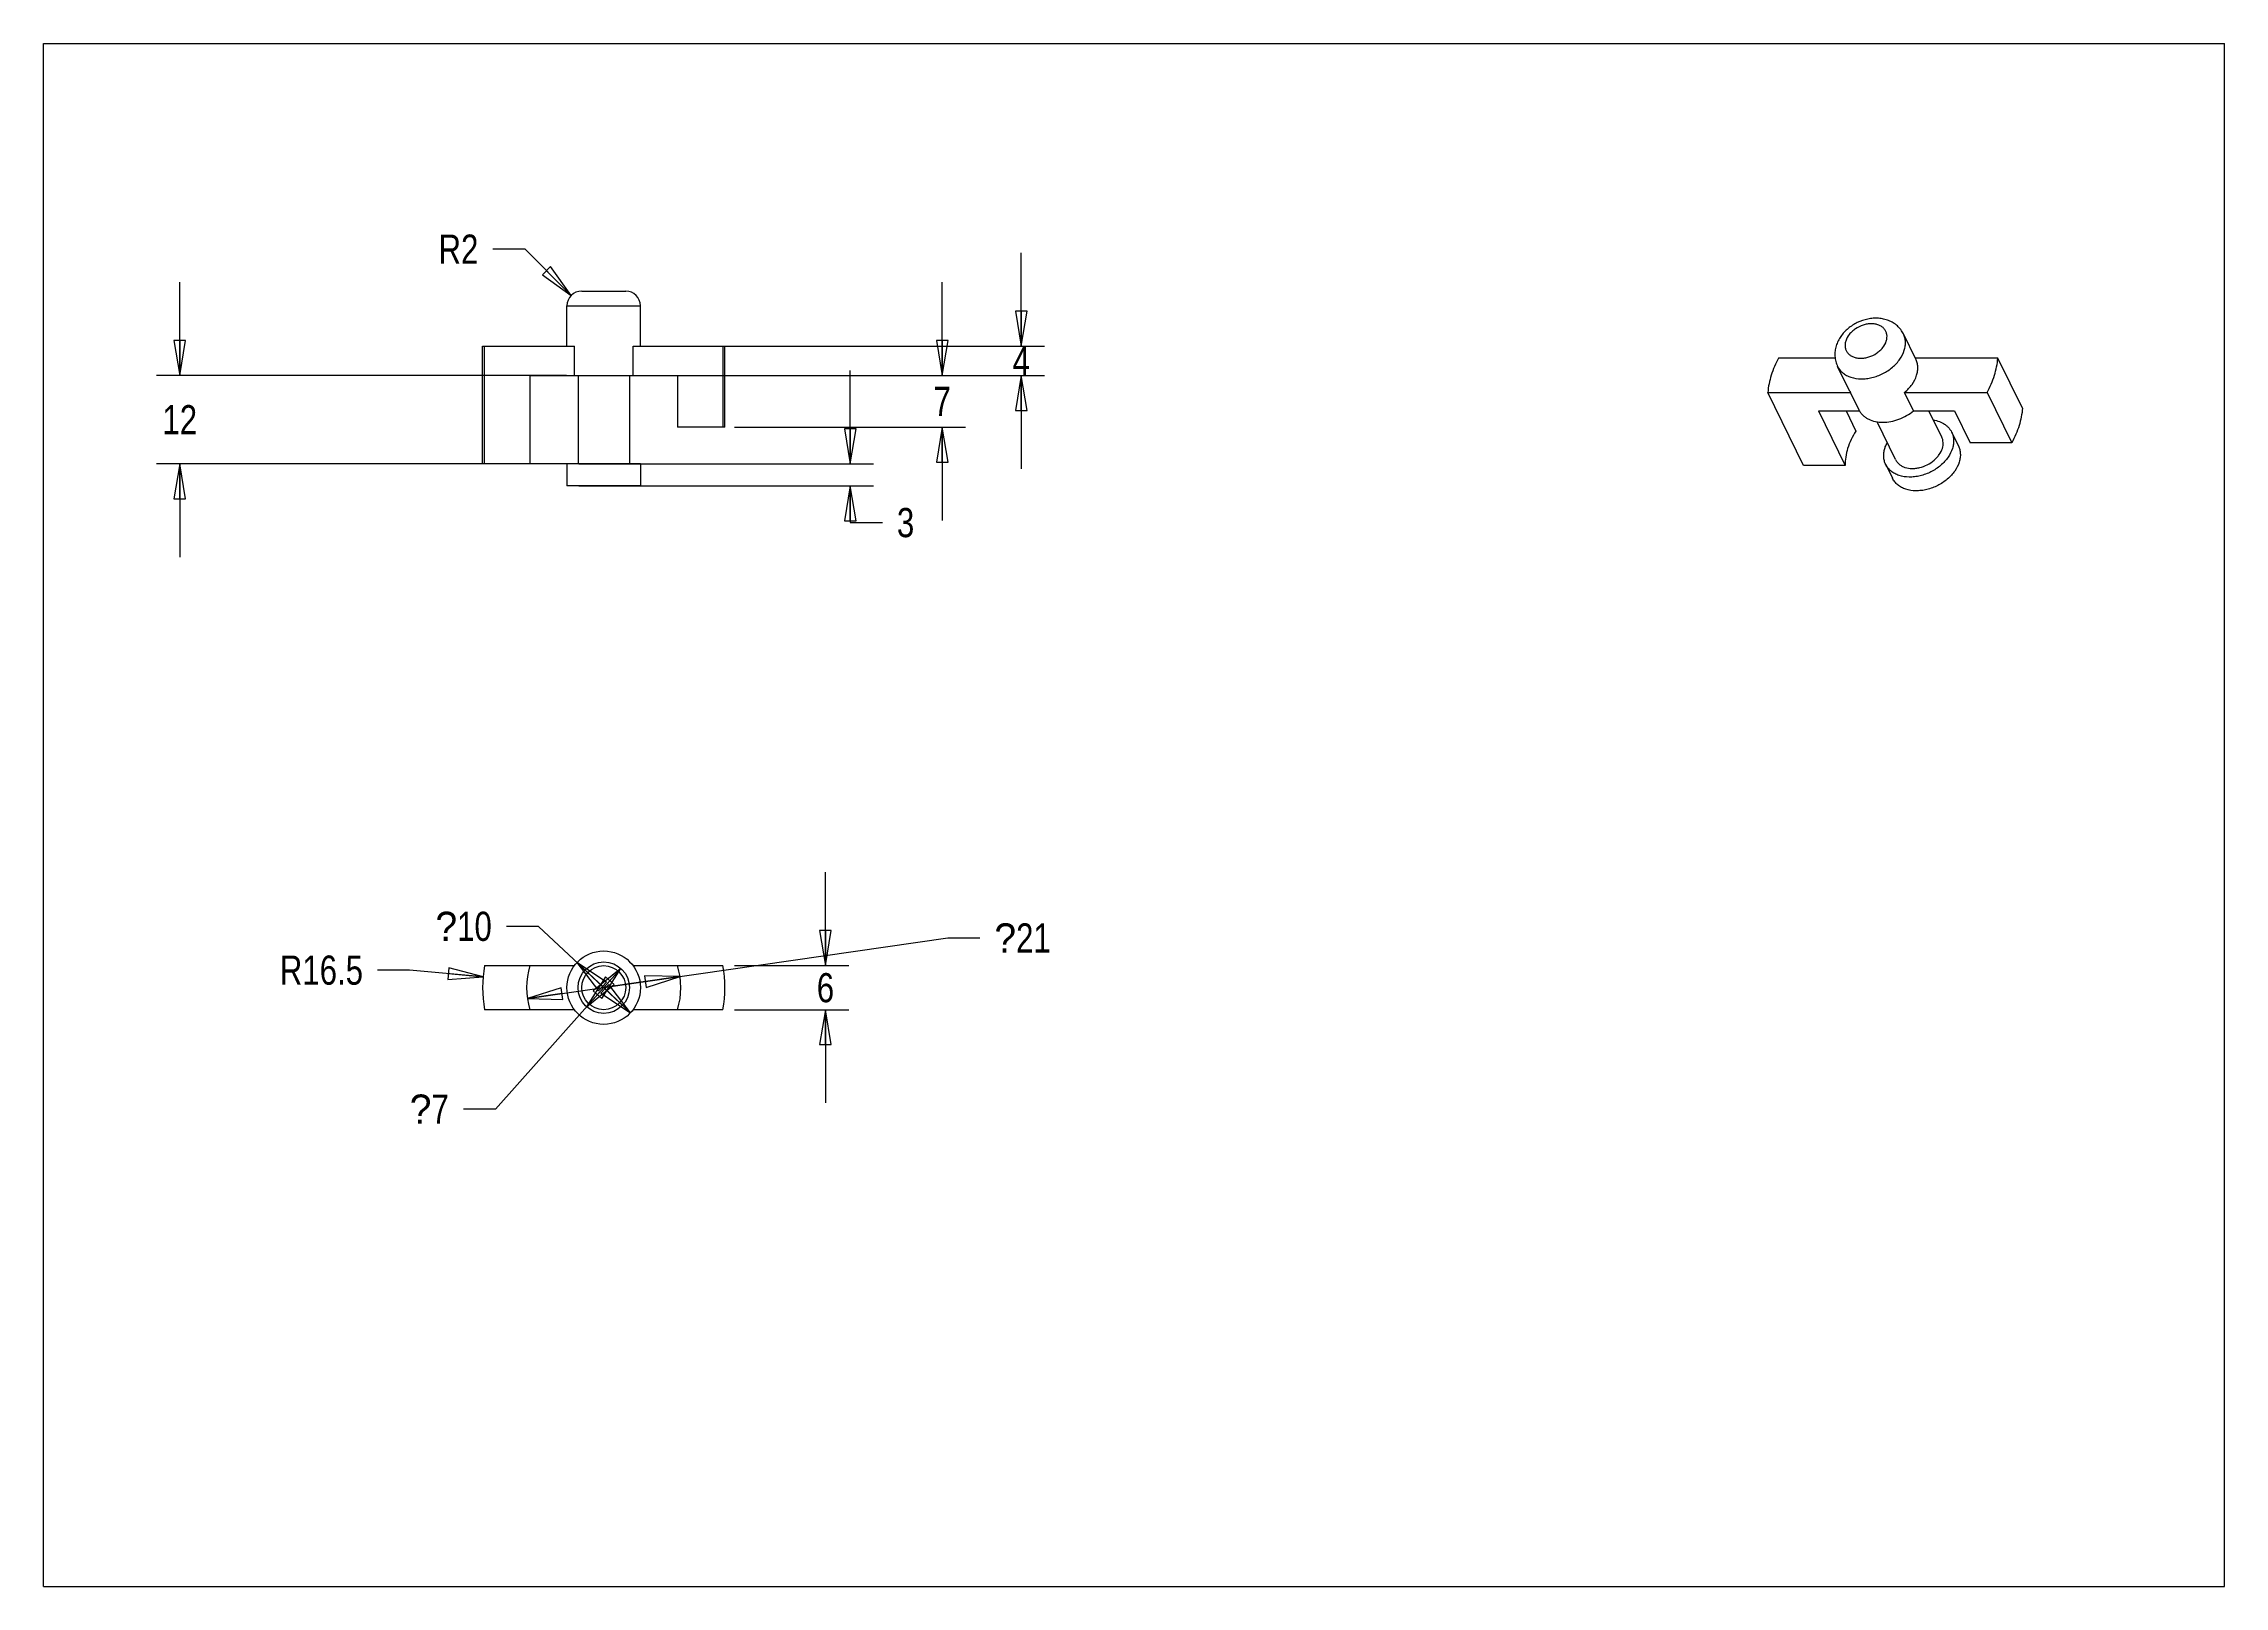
# Model space of a CAD drawing. Header units: millimetres. Extents: x 0 to 297, y 0 to 210.
import ezdxf

# ---------------------------------------------------------------- set-up
doc = ezdxf.new("R2010")
doc.units = ezdxf.units.MM
doc.header["$LTSCALE"] = 0.64311
doc.header["$MEASUREMENT"] = 0
doc.layers.get('0').update_dxf_attribs({"linetype": 'CONTINUOUS'})
doc.styles.get("Standard").update_dxf_attribs({"font": 'txt', "width": 0.8})
doc.styles.add('TEXTSTYLE_2', font='symbol_asme.ttf')
doc.dimstyles.new('DIMSTYLE_1', dxfattribs={"dimtxt": 0.15625, "dimasz": 0.1875, "dimexe": 0.125, "dimexo": 0.625, "dimgap": 0.078125, "dimtad": 1, "dimzin": 4, "dimtxsty": 'STANDARD', "dimblk": 'CLOSED', "dimblk1": 'CLOSED', "dimblk2": 'CLOSED', "dimcen": 2.5, "dimazin": 1, "dimtfac": 1, "dimtmove": 0, "dimatfit": 3, "dimldrblk": 'CLOSED', "dimtzin": 4})
doc.dimstyles.new('DIMSTYLE_2', dxfattribs={"dimtxt": 0.15625, "dimasz": 0.1875, "dimexe": 0.125, "dimexo": 0.625, "dimtad": 1, "dimzin": 4, "dimtxsty": 'STANDARD', "dimblk": 'CLOSED', "dimblk1": 'CLOSED', "dimblk2": 'CLOSED', "dimcen": 2.5, "dimazin": 1, "dimtfac": 1, "dimtmove": 0, "dimatfit": 2, "dimldrblk": 'CLOSED', "dimtzin": 4})
doc.dimstyles.new('DIMSTYLE_3', dxfattribs={"dimtxt": 0.15625, "dimasz": 0.1875, "dimexe": 0.125, "dimexo": 0.625, "dimtad": 1, "dimzin": 4, "dimtxsty": 'STANDARD', "dimblk": 'CLOSED', "dimblk1": 'CLOSED', "dimblk2": 'CLOSED', "dimcen": 2.5, "dimazin": 1, "dimtfac": 1, "dimtmove": 0, "dimatfit": 3, "dimldrblk": 'CLOSED', "dimtzin": 4})

# ---------------------------------------------------------------- blocks, each defined once
blk = doc.blocks.new('_CLOSED')
at = {"color": 0, "linetype": 'ByBlock'}
for p, q in [((0, 0), (-1, 0.167)), ((-1, 0.167), (-1, -0.167)), ((-1, -0.167), (0, 0)), ((-1, 0), (0, 0))]:
    blk.add_line(p, q, dxfattribs=at)
blk = doc.blocks.new('*D1')
at = {"color": 2, "linetype": 'Continuous', "transparency": 16777216}
for p, q in [((18.54, 164.81), (18.54, 177.51)), ((71.19, 164.81), (15.36, 164.81)), ((71.19, 152.81), (15.36, 152.81)), ((18.54, 152.81), (18.54, 140.11))]:
    blk.add_line(p, q, dxfattribs=at)
at = {"color": 2, "linetype": 'Continuous', "transparency": 16777216, "xscale": 4.762499999999999, "yscale": 4.762499999999999, "zscale": 4.762499999999999}
for p, rotation in [((18.54, 164.81), -90.00000000000001), ((18.54, 152.81), 90)]:
    blk.add_blockref('_CLOSED', p, dxfattribs=dict(at, rotation=rotation))
at = {"color": 2, "linetype": 'Continuous', "transparency": 16777216, "insert": (18.54, 160.79), "char_height": 3.969, "width": 6.35, "attachment_point": 2, "line_spacing_factor": 0.9}
blk.add_mtext('12', dxfattribs=at)
blk = doc.blocks.new('*D2')
at = {"color": 2, "linetype": 'Continuous', "transparency": 16777216}
for p, q in [((78.61, 84.11), (76.28, 81.5)), ((76.28, 81.5), (61.53, 64.97)), ((73.95, 78.89), (76.28, 81.5)), ((61.53, 64.97), (57.17, 64.97))]:
    blk.add_line(p, q, dxfattribs=at)
at = {"color": 2, "linetype": 'Continuous', "transparency": 16777216, "xscale": 4.762499999999999, "yscale": 4.762499999999999, "zscale": 4.762499999999999}
for p, rotation in [((78.61, 84.11), 48.26795326759999), ((73.95, 78.89), -131.73204673240002)]:
    blk.add_blockref('_CLOSED', p, dxfattribs=dict(at, rotation=rotation))
at = {"color": 2, "linetype": 'Continuous', "transparency": 16777216, "insert": (55.18, 66.95), "char_height": 3.9688, "width": 7.8561, "attachment_point": 3, "line_spacing_factor": 0.9, "style": 'TEXTSTYLE_2'}
blk.add_mtext('?\\ftxt;{\\W0.8;7}', dxfattribs=at)
blk = doc.blocks.new('*D3')
at = {"color": 2, "linetype": 'Continuous', "transparency": 16777216}
for p, q in [((109.86, 152.81), (109.86, 165.51)), ((72.87, 152.81), (113.04, 152.81)), ((72.87, 149.81), (113.04, 149.81)), ((109.86, 149.81), (109.86, 144.81)), ((109.86, 144.81), (114.23, 144.81))]:
    blk.add_line(p, q, dxfattribs=at)
at = {"color": 2, "linetype": 'Continuous', "transparency": 16777216, "xscale": 4.762499999999999, "yscale": 4.762499999999999, "zscale": 4.762499999999999}
for p, rotation in [((109.86, 152.81), -90.00000000000001), ((109.86, 149.81), 90)]:
    blk.add_blockref('_CLOSED', p, dxfattribs=dict(at, rotation=rotation))
at = {"color": 2, "linetype": 'Continuous', "transparency": 16777216, "insert": (116.21, 146.79), "char_height": 3.97, "width": 3.175, "attachment_point": 1, "line_spacing_factor": 0.9}
blk.add_mtext('3', dxfattribs=at)
blk = doc.blocks.new('*D4')
at = {"color": 2, "linetype": 'Continuous', "transparency": 16777216}
for p, q in [((67.39, 89.84), (63.03, 89.84)), ((76.28, 81.5), (67.39, 89.84)), ((72.63, 84.92), (76.28, 81.5)), ((79.92, 78.07), (76.28, 81.5))]:
    blk.add_line(p, q, dxfattribs=at)
at = {"color": 2, "linetype": 'Continuous', "transparency": 16777216, "xscale": 4.762499999999999, "yscale": 4.762499999999999, "zscale": 4.762499999999999}
for p, rotation in [((72.63, 84.92), 136.8), ((79.92, 78.07), -43.19999999999997)]:
    blk.add_blockref('_CLOSED', p, dxfattribs=dict(at, rotation=rotation))
at = {"color": 2, "linetype": 'Continuous', "transparency": 16777216, "insert": (61.04, 91.83), "char_height": 3.9688, "width": 11.0311, "attachment_point": 3, "line_spacing_factor": 0.9, "style": 'TEXTSTYLE_2'}
blk.add_mtext('?\\ftxt;{\\W0.8;10}', dxfattribs=at)
blk = doc.blocks.new('*D5')
at = {"color": 2, "linetype": 'Continuous', "transparency": 16777216}
for p, q in [((133.15, 168.81), (133.15, 181.51)), ((81.87, 168.81), (136.32, 168.81)), ((81.87, 164.81), (136.32, 164.81)), ((133.15, 164.81), (133.15, 152.11))]:
    blk.add_line(p, q, dxfattribs=at)
at = {"color": 2, "linetype": 'Continuous', "transparency": 16777216, "xscale": 4.762499999999999, "yscale": 4.762499999999999, "zscale": 4.762499999999999}
for p, rotation in [((133.15, 168.81), -90.00000000000001), ((133.15, 164.81), 90)]:
    blk.add_blockref('_CLOSED', p, dxfattribs=dict(at, rotation=rotation))
at = {"color": 2, "linetype": 'Continuous', "transparency": 16777216, "insert": (133.15, 168.79), "char_height": 3.97, "width": 3.175, "attachment_point": 2, "line_spacing_factor": 0.9}
blk.add_mtext('4', dxfattribs=at)
blk = doc.blocks.new('*D6')
at = {"color": 2, "linetype": 'Continuous', "transparency": 16777216}
for p, q in [((49.85, 83.89), (45.49, 83.89)), ((59.85, 82.98), (49.85, 83.89))]:
    blk.add_line(p, q, dxfattribs=at)
at = {"color": 2, "linetype": 'Continuous', "transparency": 16777216, "xscale": 4.762499999999999, "yscale": 4.762499999999999, "zscale": 4.762499999999999, "rotation": -5.1693674599999735}
blk.add_blockref('_CLOSED', (59.85, 82.98), dxfattribs=at)
at = {"color": 2, "linetype": 'Continuous', "transparency": 16777216, "insert": (43.5, 85.87), "char_height": 3.969, "width": 15.875, "attachment_point": 3, "line_spacing_factor": 0.9}
blk.add_mtext('R16.5', dxfattribs=at)
blk = doc.blocks.new('*D7')
at = {"color": 2, "linetype": 'Continuous', "transparency": 16777216}
for p, q in [((106.48, 84.5), (106.48, 97.2)), ((94.09, 84.5), (109.65, 84.5)), ((94.09, 78.5), (109.65, 78.5)), ((106.48, 78.5), (106.48, 65.8))]:
    blk.add_line(p, q, dxfattribs=at)
at = {"color": 2, "linetype": 'Continuous', "transparency": 16777216, "xscale": 4.762499999999999, "yscale": 4.762499999999999, "zscale": 4.762499999999999}
for p, rotation in [((106.48, 84.5), -90.00000000000001), ((106.48, 78.5), 90)]:
    blk.add_blockref('_CLOSED', p, dxfattribs=dict(at, rotation=rotation))
at = {"color": 2, "linetype": 'Continuous', "transparency": 16777216, "insert": (106.48, 83.48), "char_height": 3.97, "width": 3.175, "attachment_point": 2, "line_spacing_factor": 0.9}
blk.add_mtext('6', dxfattribs=at)
blk = doc.blocks.new('*D8')
at = {"color": 2, "linetype": 'Continuous', "transparency": 16777216}
for p, q in [((122.38, 164.81), (122.38, 177.51)), ((94.09, 164.81), (125.55, 164.81)), ((94.09, 157.81), (125.55, 157.81)), ((122.38, 157.81), (122.38, 145.11))]:
    blk.add_line(p, q, dxfattribs=at)
at = {"color": 2, "linetype": 'Continuous', "transparency": 16777216, "xscale": 4.762499999999999, "yscale": 4.762499999999999, "zscale": 4.762499999999999}
for p, rotation in [((122.38, 164.81), -90.00000000000001), ((122.38, 157.81), 90)]:
    blk.add_blockref('_CLOSED', p, dxfattribs=dict(at, rotation=rotation))
at = {"color": 2, "linetype": 'Continuous', "transparency": 16777216, "insert": (122.38, 163.29), "char_height": 3.97, "width": 3.175, "attachment_point": 2, "line_spacing_factor": 0.9}
blk.add_mtext('7', dxfattribs=at)
blk = doc.blocks.new('*D9')
at = {"color": 2, "linetype": 'Continuous', "transparency": 16777216}
for p, q in [((76.28, 81.5), (123.14, 88.26)), ((123.14, 88.26), (127.51, 88.26)), ((65.89, 80), (76.28, 81.5)), ((86.67, 83), (76.28, 81.5))]:
    blk.add_line(p, q, dxfattribs=at)
at = {"color": 2, "linetype": 'Continuous', "transparency": 16777216, "xscale": 4.762499999999999, "yscale": 4.762499999999999, "zscale": 4.762499999999999}
for p, rotation in [((86.67, 83), 8.214061570399998), ((65.89, 80), -171.78593842960004)]:
    blk.add_blockref('_CLOSED', p, dxfattribs=dict(at, rotation=rotation))
at = {"color": 2, "linetype": 'Continuous', "transparency": 16777216, "insert": (129.49, 90.25), "char_height": 3.9688, "width": 11.0311, "attachment_point": 1, "line_spacing_factor": 0.9, "style": 'TEXTSTYLE_2'}
blk.add_mtext('?\\ftxt;{\\W0.8;21}', dxfattribs=at)
blk = doc.blocks.new('*D10')
at = {"color": 2, "linetype": 'Continuous', "transparency": 16777216}
for p, q in [((65.56, 182.02), (61.2, 182.02)), ((71.86, 175.72), (65.56, 182.02))]:
    blk.add_line(p, q, dxfattribs=at)
at = {"color": 2, "linetype": 'Continuous', "transparency": 16777216, "xscale": 4.762499999999999, "yscale": 4.762499999999999, "zscale": 4.762499999999999, "rotation": -45.00000000000002}
blk.add_blockref('_CLOSED', (71.86, 175.72), dxfattribs=at)
at = {"color": 2, "linetype": 'Continuous', "transparency": 16777216, "insert": (59.21, 184.01), "char_height": 3.969, "width": 6.35, "attachment_point": 3, "line_spacing_factor": 0.9}
blk.add_mtext('R2', dxfattribs=at)

msp = doc.modelspace()

# ---------------------------------------------------------------- linework, layer by layer
at = {"color": 7, "linetype": 'Continuous'}
for p, q in [((0, 0), (0, 210)), ((0, 210), (297, 210)), ((297, 0), (297, 210)), ((73.279, 176.307), (79.279, 176.307)), ((71.279, 168.807), (71.279, 174.307)), ((71.279, 174.307), (81.279, 174.307)), ((81.279, 168.807), (81.279, 174.307)), ((254.973, 167.06), (253.295, 170.478)), ((59.779, 152.807), (59.779, 168.807)), ((59.779, 168.807), (72.279, 168.807)), ((60.054, 152.807), (60.054, 168.807)), ((72.279, 164.807), (72.279, 168.807)), ((80.279, 164.807), (80.279, 168.807)), ((80.279, 168.807), (92.779, 168.807)), ((92.504, 168.807), (92.504, 157.807)), ((92.779, 157.807), (92.779, 168.807)), ((243.993, 167.207), (236.266, 167.207)), ((266.154, 167.207), (254.9, 167.207)), ((269.51, 160.369), (266.154, 167.207)), ((66.217, 164.807), (66.217, 152.807)), ((66.217, 164.807), (86.341, 164.807)), ((72.779, 164.807), (72.779, 152.807)), ((79.779, 164.807), (79.779, 152.807)), ((86.341, 164.807), (86.341, 157.807)), ((245.995, 162.654), (244.318, 166.073)), ((239.694, 152.561), (234.814, 162.507)), ((234.814, 162.507), (246.074, 162.507)), ((245.996, 162.654), (246.074, 162.507)), ((247.294, 160.021), (246.074, 162.507)), ((253.442, 162.507), (264.702, 162.507)), ((254.662, 160.021), (253.442, 162.507)), ((264.702, 162.507), (268.057, 155.669)), ((92.779, 157.807), (86.341, 157.807)), ((241.71, 160.021), (245.371, 152.561)), ((241.71, 160.021), (247.294, 160.021)), ((245.469, 160.021), (246.823, 157.261)), ((252.223, 153.369), (249.693, 158.523)), ((254.662, 160.021), (260.246, 160.021)), ((258.507, 156.453), (256.756, 160.021)), ((260.246, 160.021), (262.381, 155.669)), ((259.853, 157.114), (260.768, 155.249)), ((268.057, 155.669), (262.381, 155.669)), ((66.217, 152.807), (59.779, 152.807)), ((81.279, 152.807), (71.279, 152.807)), ((71.279, 152.807), (71.279, 149.807)), ((81.279, 152.807), (81.279, 149.807)), ((245.371, 152.561), (239.694, 152.561)), ((250.876, 152.708), (251.791, 150.844)), ((81.279, 149.807), (71.279, 149.807)), ((60.054, 84.497), (72.279, 84.497)), ((80.279, 84.497), (92.504, 84.497)), ((72.279, 78.497), (60.054, 78.497)), ((92.504, 78.497), (80.279, 78.497)), ((0, 0), (297, 0))]:
    msp.add_line(p, q, dxfattribs=at)
for radius in [5, 3.5, 3]:
    msp.add_circle((76.279, 81.497), radius, dxfattribs=at)
for centre, radius, start, end in [((73.279, 174.307), 2, 90, 180), ((79.279, 174.307), 2, 0, 90), ((76.279, 81.497), 16.5, 169.52432, -169.52432), ((76.279, 81.497), 10.5, 163.39845, -163.39845), ((76.279, 81.497), 10.5, -16.60155, 16.60155), ((76.279, 81.497), 16.5, -10.47568, 10.47568)]:
    msp.add_arc(centre, radius, start, end, dxfattribs=at)
at = {"color": 7, "linetype": 'Continuous', "extrusion": (0, 0, 25.4)}
for points, knots in [([(253.295, 170.478), (253.193, 170.686), (252.948, 171.082), (252.473, 171.595), (251.91, 172.012), (251.278, 172.325), (250.597, 172.531), (249.883, 172.631), (249.153, 172.629), (248.173, 172.493), (246.983, 172.087), (245.925, 171.409), (245.207, 170.726), (244.748, 170.156), (244.38, 169.536), (244.202, 169.092), (244.132, 168.866)], [0, 0, 0, 0, 0.0599412, 0.1199628, 0.1801923, 0.240801, 0.3020182, 0.3640462, 0.4269994, 0.4908575, 0.6201818, 0.7495892, 0.8135365, 0.8765881, 0.9387104, 1, 1, 1, 1]), ([(245.433, 169.519), (245.387, 169.37), (245.327, 169.071), (245.346, 168.621), (245.477, 168.205), (245.717, 167.841), (246.054, 167.545), (246.471, 167.328), (246.953, 167.197), (247.479, 167.154), (248.032, 167.201), (248.78, 167.381), (249.488, 167.724), (250.095, 168.199), (250.59, 168.722), (250.859, 169.193), (250.959, 169.519)], [0, 0, 0, 0, 0.0573278, 0.1115131, 0.1638777, 0.2161655, 0.2701393, 0.3271679, 0.3879926, 0.4527011, 0.520824, 0.5914724, 0.7351826, 0.8059928, 0.8743668, 1, 1, 1, 1]), ([(250.959, 169.519), (251.005, 169.668), (251.066, 169.967), (251.047, 170.417), (250.915, 170.833), (250.675, 171.197), (250.339, 171.493), (249.921, 171.71), (249.44, 171.841), (248.913, 171.884), (248.36, 171.837), (247.613, 171.657), (246.904, 171.314), (246.297, 170.839), (245.803, 170.316), (245.534, 169.845), (245.433, 169.519)], [0, 0, 0, 0, 0.0573278, 0.1115131, 0.1638777, 0.2161655, 0.2701393, 0.3271679, 0.3879926, 0.4527011, 0.520824, 0.5914724, 0.7351826, 0.8059928, 0.8743668, 1, 1, 1, 1]), ([(253.412, 168.276), (253.47, 168.466), (253.556, 168.847), (253.582, 169.422), (253.5, 169.973), (253.374, 170.317), (253.295, 170.478)], [0, 0, 0, 0, 0.2644069, 0.5170934, 0.7609117, 1, 1, 1, 1]), ([(236.266, 167.207), (235.871, 166.456), (235.224, 164.93), (234.887, 163.303), (234.814, 162.507)], [0, 0, 0, 0, 0.5150574, 1, 1, 1, 1]), ([(244.132, 168.866), (244.061, 168.637), (243.958, 168.166), (243.934, 167.445), (244.046, 166.735), (244.213, 166.286), (244.318, 166.073)], [0, 0, 0, 0, 0.2518333, 0.501942, 0.7511529, 1, 1, 1, 1]), ([(244.318, 166.073), (244.402, 165.901), (244.612, 165.571), (245.033, 165.15), (245.549, 164.81), (246.363, 164.467), (247.293, 164.331), (248.259, 164.382), (249.274, 164.566), (250.508, 165.027), (251.607, 165.751), (252.347, 166.46), (252.949, 167.204), (253.277, 167.84), (253.412, 168.276)], [0, 0, 0, 0, 0.0507458, 0.1026295, 0.1566086, 0.2133394, 0.3356259, 0.4012077, 0.4690087, 0.6081776, 0.7469374, 0.8142558, 0.8792074, 1, 1, 1, 1]), ([(255.089, 164.857), (255.148, 165.047), (255.234, 165.429), (255.26, 166.004), (255.178, 166.555), (255.052, 166.899), (254.972, 167.06)], [0, 0, 0, 0, 0.2644252, 0.5170713, 0.760892, 1, 1, 1, 1]), ([(264.702, 162.507), (265.097, 163.258), (265.744, 164.784), (266.082, 166.411), (266.154, 167.207)], [0, 0, 0, 0, 0.5150574, 1, 1, 1, 1]), ([(253.442, 162.507), (253.639, 162.672), (254.008, 163.022), (254.619, 163.773), (254.953, 164.416), (255.089, 164.857)], [0, 0, 0, 0, 0.2661144, 0.5228536, 1, 1, 1, 1]), ([(247.294, 160.021), (247.363, 159.899), (247.524, 159.665), (247.82, 159.353), (248.168, 159.082), (248.704, 158.775), (249.485, 158.517), (250.516, 158.419), (251.605, 158.529), (252.698, 158.839), (253.738, 159.334), (254.37, 159.775), (254.662, 160.021)], [0, 0, 0, 0, 0.0508279, 0.1025167, 0.1555674, 0.2104126, 0.3262703, 0.4510625, 0.5836547, 0.7215729, 0.8615389, 1, 1, 1, 1]), ([(257.38, 158.764), (257.656, 158.72), (258.184, 158.584), (258.786, 158.283), (259.193, 157.975), (259.457, 157.716), (259.68, 157.429), (259.801, 157.221), (259.853, 157.114)], [0, 0, 0, 0, 0.2716014, 0.5260432, 0.6479302, 0.7669681, 0.8840019, 1, 1, 1, 1]), ([(269.51, 160.369), (269.437, 159.574), (269.1, 157.947), (268.453, 156.42), (268.057, 155.669)], [0, 0, 0, 0, 0.4849421, 1, 1, 1, 1]), ([(246.823, 157.261), (246.577, 156.889), (246.143, 156.13), (245.669, 154.94), (245.397, 153.746), (245.354, 152.949), (245.371, 152.561)], [0, 0, 0, 0, 0.2677661, 0.5233301, 0.7669518, 1, 1, 1, 1]), ([(250.876, 152.708), (250.797, 152.87), (250.671, 153.214), (250.589, 153.765), (250.615, 154.34), (250.701, 154.721), (250.759, 154.911)], [0, 0, 0, 0, 0.2390841, 0.4829171, 0.7355719, 1, 1, 1, 1]), ([(250.759, 154.911), (250.779, 154.976), (250.868, 155.237), (250.983, 155.49), (251.083, 155.673)], [0, 0, 0, 0, 0.2440292, 1, 1, 1, 1]), ([(259.97, 154.911), (259.835, 154.476), (259.507, 153.84), (258.906, 153.096), (258.165, 152.386), (257.066, 151.662), (255.832, 151.201), (254.817, 151.018), (253.852, 150.967), (252.922, 151.102), (252.107, 151.445), (251.592, 151.785), (251.171, 152.206), (250.961, 152.536), (250.876, 152.708)], [0, 0, 0, 0, 0.1207903, 0.1857437, 0.2530609, 0.3918203, 0.5309891, 0.5987902, 0.6643721, 0.7866591, 0.8433903, 0.8973699, 0.9492539, 1, 1, 1, 1]), ([(252.223, 153.369), (252.282, 153.249), (252.429, 153.018), (252.723, 152.723), (253.084, 152.485), (253.655, 152.245), (254.306, 152.15), (254.981, 152.186), (255.692, 152.314), (256.556, 152.637), (257.325, 153.144), (257.844, 153.64), (258.264, 154.161), (258.494, 154.606), (258.588, 154.911)], [0, 0, 0, 0, 0.0507461, 0.1026299, 0.156609, 0.2133398, 0.335626, 0.4012076, 0.4690086, 0.6081776, 0.7469377, 0.8142554, 0.8792091, 1, 1, 1, 1]), ([(258.588, 154.911), (258.63, 155.044), (258.69, 155.311), (258.708, 155.714), (258.651, 156.099), (258.562, 156.34), (258.507, 156.453)], [0, 0, 0, 0, 0.2644249, 0.5170838, 0.7609157, 1, 1, 1, 1]), ([(259.853, 157.114), (259.933, 156.953), (260.059, 156.609), (260.141, 156.058), (260.115, 155.483), (260.029, 155.101), (259.97, 154.911)], [0, 0, 0, 0, 0.2390841, 0.4829171, 0.7355719, 1, 1, 1, 1]), ([(260.768, 155.249), (260.848, 155.088), (260.974, 154.744), (261.056, 154.193), (261.03, 153.618), (260.944, 153.236), (260.885, 153.046)], [0, 0, 0, 0, 0.2390841, 0.4829171, 0.7355719, 1, 1, 1, 1]), ([(260.885, 153.046), (260.751, 152.611), (260.422, 151.975), (259.821, 151.231), (259.08, 150.521), (257.981, 149.797), (256.747, 149.336), (255.732, 149.153), (254.767, 149.102), (253.837, 149.238), (253.022, 149.58), (252.507, 149.92), (252.086, 150.342), (251.876, 150.672), (251.791, 150.843)], [0, 0, 0, 0, 0.1207903, 0.1857437, 0.2530609, 0.3918203, 0.5309891, 0.5987902, 0.6643721, 0.7866591, 0.8433903, 0.8973699, 0.9492539, 1, 1, 1, 1])]:
    msp.add_open_spline(points, degree=3, knots=knots, dxfattribs=at)

# ---------------------------------------------------------------- dimensions: what is measured, and where the dimension line sits
at = {"color": 2, "linetype": 'Continuous'}
for center, mpoint, picture, middle in [((73.279, 174.307), (71.865, 175.721), '*D10', (56.04, 182.021)), ((76.279, 81.497), (59.846, 82.984), '*D6', (35.565, 83.888))]:
    dim = msp.add_radius_dim(center=center, mpoint=mpoint, text='R<>', dimstyle='DIMSTYLE_3', dxfattribs=at)
    dim.commit()
    dim.dimension.update_dxf_attribs({"geometry": picture, "text_midpoint": middle, "dimtype": 164})
for base, p1, p2, angle, picture, middle in [((133.146, 168.807), (80.279, 164.807), (80.279, 168.807), 90, '*D5', (133.246, 166.807)), ((18.539, 152.807), (72.779, 164.807), (72.779, 152.807), 270, '*D1', (18.936, 158.807)), ((122.376, 157.807), (92.504, 164.807), (92.504, 157.807), 270, '*D8', (122.376, 161.307)), ((109.862, 149.807), (71.279, 152.807), (71.279, 149.807), 270, '*D3', (117.899, 144.806)), ((106.475, 84.497), (92.504, 78.497), (92.504, 84.497), 90, '*D7', (106.475, 81.497))]:
    dim = msp.add_linear_dim(base=base, p1=p1, p2=p2, angle=angle, dimstyle='DIMSTYLE_1', dxfattribs=at)
    dim.commit()
    dim.dimension.update_dxf_attribs({"geometry": picture, "text_midpoint": middle, "dimtype": 160})
for p1, p2, picture, middle in [((72.634, 84.92), (79.924, 78.074), '*D4', (55.527, 89.842)), ((86.671, 82.997), (65.887, 79.997), '*D9', (135.01, 88.262)), ((73.949, 78.885), (78.609, 84.109), '*D2', (51.256, 64.966))]:
    dim = msp.add_diameter_dim_2p(p1=p1, p2=p2, text='{\\fSymbol_ASME;\\W1.0;?}<>', dimstyle='DIMSTYLE_2', dxfattribs=at)
    dim.commit()
    dim.dimension.update_dxf_attribs({"geometry": picture, "text_midpoint": middle, "dimtype": 163})

doc.saveas('drawing.dxf')
